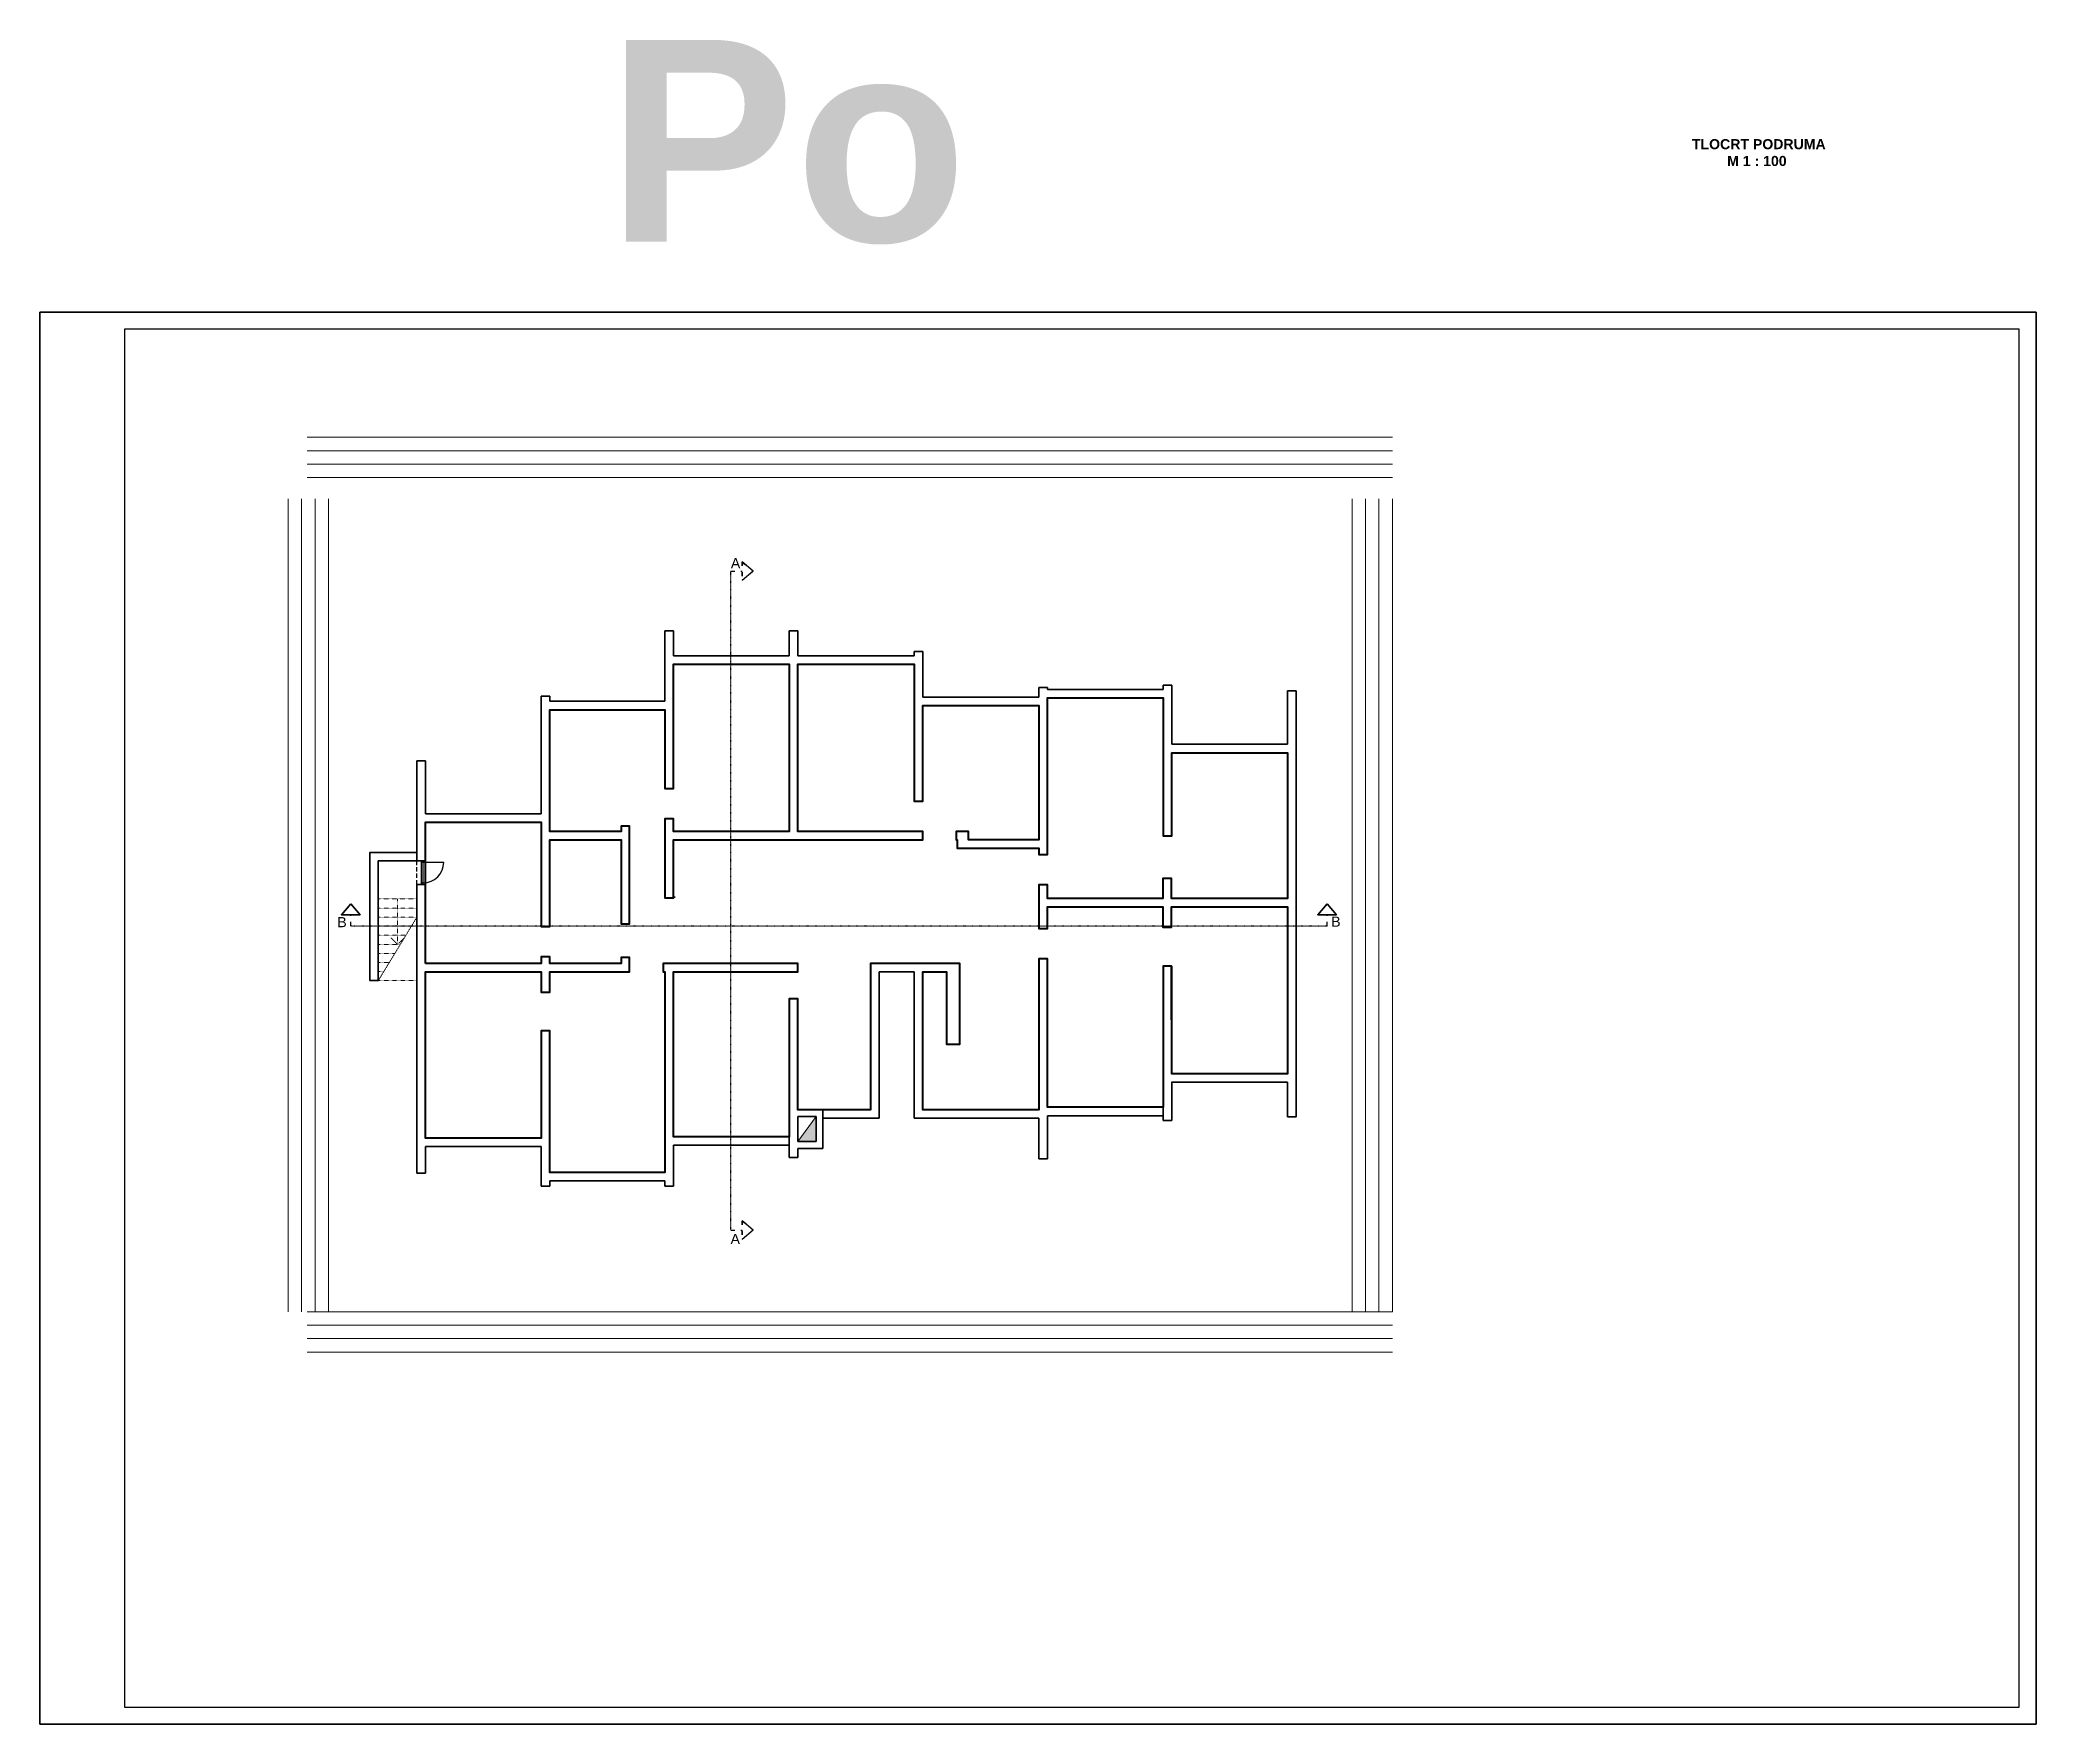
# Model space of a CAD drawing. Header units: millimetres. Extents: x -701 to 470890, y -446843 to -116129.
# Drawn here: x 195897 to 201837, y -225028 to -220018 of the extents above; entities that cross this region are included whole.
import ezdxf

# ---------------------------------------------------------------- set-up
doc = ezdxf.new("R2010")
doc.units = ezdxf.units.MM
for name, pattern in [('ACAD_ISO03W100', [30, 12, -18]), ('HIDDEN', [0.375, 0.25, -0.125]), ('HIDDENX2', [19.05, 12.7, -6.35])]:
    doc.linetypes.add(name, pattern=pattern)
doc.layers.get('0').update_dxf_attribs({"lineweight": 0})
doc.layers.get('Defpoints').update_dxf_attribs({"color": 250, "lineweight": 0})
for name, color, linetype, lineweight in [('05-podgled-tanko', 144, 'HIDDEN', 0), ('07-kote', 70, 'Continuous', 9), ('Kote', 1, 'Continuous', 15), ('TP_01 - 0.35', 1, 'Continuous', 35), ('TP_03 - 0.15', 3, 'Continuous', 15), ('TP_07 - 0.20', 255, 'Continuous', 20)]:
    doc.layers.add(name, color=color, linetype=linetype, lineweight=lineweight)
doc.layers.add('_POVRŠINA', color=4, linetype='Continuous', lineweight=5, plot=False)
doc.layers.add('Kucni_broj', color=2, linetype='Continuous', plot=False)
doc.layers.add('SAST_Linija sastavnice', color=255, linetype='Continuous', plot=False)
for name, color, linetype in [('TP_Hatch', 252, 'Continuous'), ('TP_Hidden', 8, 'HIDDENX2'), ('TP_Otvori', 8, 'Continuous'), ('zidovi', 1, 'Continuous')]:
    doc.layers.add(name, color=color, linetype=linetype)
doc.styles.add('Kota', font='arialbd.ttf')
doc.styles.add('tahoma10', font='tahoma.ttf', dxfattribs={"height": 2})
doc.styles.add('Tekst15', font='arial.ttf', dxfattribs={"height": 15})

msp = doc.modelspace()

# ---------------------------------------------------------------- texts
at = {"insert": (200812.89, -220312.67), "char_height": 30, "attachment_point": 1, "style": 'tahoma10'}
msp.add_mtext_dynamic_manual_height_columns('{\\fArial|b1|i0|c0|p34;TLOCRT \\fArial|b1|i0|c238|p34;PODRUMA\\fArial|b1|i0|c0|p34;\\P        \\fArial|b1|i0|c238|p34; \\fArial|b1|i0|c0|p34;M 1 : 100}', width=728.1474, gutter_width=10, heights=[0], dxfattribs=at)
at = {"layer": '07-kote', "linetype": 'Continuous', "lineweight": 15, "ltscale": 0.5, "insert": (197585.02, -220017.6), "char_height": 600, "attachment_point": 1, "style": 'Kota'}
msp.add_mtext_dynamic_manual_height_columns('Po', width=868.7781, gutter_width=125, heights=[0], dxfattribs=at)
at = {"layer": 'Kote', "char_height": 30, "width": 9972.3862, "attachment_point": 1, "style": 'Tekst15'}
for s, insert in [('\\A1;A', (197953.11, -221559.08)), ('\\A1;B', (196781.99, -222627.09)), ('\\A1;B', (199739.48, -222625.66)), ('\\A1;A', (197952.19, -223569.59))]:
    msp.add_mtext(s, dxfattribs=dict(at, insert=insert))

# ---------------------------------------------------------------- hatches: boundary and pattern name
at = {"layer": 'TP_Hatch'}
h = msp.add_hatch(color=256, dxfattribs=at)
h.dxf.hatch_style = 1
h.paths.add_polyline_path([(198206.9, -223295.01), (198206.9, -223220.01), (198151.9, -223295.01)])

# ---------------------------------------------------------------- linework, layer by layer
at = {"layer": '05-podgled-tanko'}
for p, q in [((196903.79, -222573.2), (197018.9, -222573.2)), ((196903.79, -222600.2), (197018.9, -222600.2)), ((196903.79, -222627.2), (197018.9, -222627.2)), ((196961.34, -222573.2), (196961.34, -222708.39)), ((196903.79, -222654.2), (197002.45, -222654.2)), ((196903.79, -222681.2), (196986.01, -222681.2)), ((196961.34, -222708.39), (196941.72, -222688.77)), ((196961.34, -222708.39), (196980.97, -222688.77)), ((196903.79, -222708.2), (196969.57, -222708.2)), ((196903.79, -222735.2), (196953.12, -222735.2)), ((196961.16, -222708.2), (196961.53, -222708.2)), ((196903.79, -222762.2), (196936.68, -222762.2)), ((196903.79, -222789.2), (196920.23, -222789.2)), ((196903.79, -222816.2), (197018.9, -222816.2))]:
    msp.add_line(p, q, dxfattribs=at).dxf.unprotected_set("ltscale", 0)
msp.add_lwpolyline([(196903.79, -222816.2), (197018.9, -222816.2), (197018.9, -222573.2), (196903.79, -222573.2)], close=True, dxfattribs=at).dxf.unprotected_set("ltscale", 0)
msp.add_lwpolyline([(196903.79, -222816.2), (197018.9, -222627.2)], dxfattribs=at).dxf.unprotected_set("ltscale", 0)
at = {"layer": '_POVRŠINA', "linetype": 'ByBlock', "lineweight": 40, "ltscale": 5}
msp.add_lwpolyline([(197043.9, -222765.01), (197043.9, -222345.01), (197388.9, -222345.01), (197388.9, -222655.01), (197413.9, -222655.01), (197413.9, -222397.01), (197626.9, -222397.01), (197626.9, -222647.01), (197651.9, -222647.01), (197651.9, -222357.01), (197626.9, -222357.01), (197626.9, -222372.01), (197413.9, -222372.01), (197413.9, -222010.01), (197756.9, -222010.01), (197756.9, -222245.01), (197781.9, -222245.01), (197781.9, -221875.01), (198126.9, -221875.01), (198126.9, -222372.01), (197781.9, -222372.01), (197781.9, -222335.01), (197756.9, -222335.01), (197756.9, -222570.01), (197781.9, -222570.01), (197781.9, -222397.01), (198523.9, -222397.01), (198523.9, -222372.01), (198151.9, -222372.01), (198151.9, -221875.01), (198498.9, -221875.01), (198498.9, -222282.01), (198523.9, -222282.01), (198523.9, -221998.01), (198869.9, -221998.01), (198869.9, -222397.01), (198659.9, -222397.01), (198659.9, -222372.01), (198623.9, -222372.01), (198623.9, -222397.01), (198626.9, -222397.01), (198626.9, -222422.01), (198869.9, -222422.01), (198869.9, -222441.01), (198894.9, -222441.01), (198894.9, -221975.01), (199239.9, -221975.01), (199239.9, -222385.01), (199264.9, -222385.01), (199264.9, -222138.01), (199609.9, -222138.01), (199609.9, -222572.01), (199263.9, -222572.01), (199263.9, -222512.01), (199238.9, -222512.01), (199238.9, -222572.01), (198894.9, -222572.01), (198894.9, -222531.01), (198869.9, -222531.01), (198869.9, -222661.01), (198894.9, -222661.01), (198894.9, -222597.01), (199238.9, -222597.01), (199238.9, -222657.01), (199263.9, -222657.01), (199263.9, -222597.01), (199609.9, -222597.01), (199609.9, -223093.01), (199264.9, -223093.01), (199263.9, -222773.01), (199239.9, -222773.01), (199239.9, -223193.01), (198894.9, -223193.01), (198894.9, -222751.01), (198869.9, -222751.01), (198869.9, -223200.01), (198523.9, -223200.01), (198523.9, -222790.01), (198594.9, -222790.01), (198594.9, -223005.01), (198634.9, -223005.01), (198634.9, -222765.01), (198368.9, -222765.01), (198368.9, -223200.01), (198151.9, -223200.01), (198151.9, -222870.01), (198126.9, -222870.01), (198126.9, -223281.01), (197781.9, -223281.01), (197781.9, -222790.01), (198151.9, -222790.01), (198151.9, -222765.01), (197751.9, -222765.01), (197751.9, -222790.01), (197756.9, -222790.01), (197756.9, -223387.01), (197413.9, -223387.01), (197413.9, -222965.01), (197388.9, -222965.01), (197388.9, -223285.01), (197043.9, -223285.01), (197043.9, -222790.01), (197388.9, -222790.01), (197388.9, -222850.01), (197413.9, -222850.01), (197413.9, -222790.01), (197651.9, -222790.01), (197651.9, -222747.01), (197626.9, -222747.01), (197626.9, -222765.01), (197413.9, -222765.01), (197413.9, -222745.01), (197388.9, -222745.01), (197388.9, -222765.01), (197043.9, -222765.01)], dxfattribs=at)
at = {"layer": 'Defpoints', "linetype": 'ByBlock', "ltscale": 5}
for points in [[(196691.85, -221199.54), (199921.51, -221199.54)], [(196691.85, -221239.54), (199921.51, -221239.54)], [(196691.85, -221279.54), (199921.51, -221279.54)], [(196691.85, -221319.54), (199921.51, -221319.54)], [(199652.5, -221319.54), (199921.51, -221319.54)], [(196635.71, -223800.96), (196635.71, -221383.12)], [(196675.71, -223800.96), (196675.71, -221383.12)], [(196715.71, -223800.96), (196715.71, -221383.12)], [(196755.71, -223800.96), (196755.71, -221383.12)], [(199801.51, -223800.96), (199801.51, -221383.12)], [(199841.51, -223800.96), (199841.51, -221383.12)], [(199881.51, -223800.96), (199881.51, -221383.12)], [(199921.51, -223800.96), (199921.51, -221383.12)], [(196691.85, -223800.96), (199921.51, -223800.96)], [(196691.85, -223840.96), (199921.51, -223840.96)], [(196691.85, -223880.96), (199921.51, -223880.96)], [(196691.85, -223920.96), (199921.51, -223920.96)]]:
    msp.add_lwpolyline(points, dxfattribs=at)
at = {"layer": 'Kucni_broj'}
for points in [[(195897.02, -220827.75), (201837.02, -220827.75), (201837.02, -225027.75), (195897.02, -225027.75)], [(195897.02, -225027.75), (201837.02, -225027.75), (201837.02, -220827.75), (195897.02, -220827.75)]]:
    msp.add_lwpolyline(points, close=True, dxfattribs=at)
at = {"layer": 'SAST_Linija sastavnice'}
msp.add_lwpolyline([(196149.02, -224977.75), (201787.02, -224977.75), (201787.02, -220877.75), (196149.02, -220877.75)], close=True, dxfattribs=at)
at = {"layer": 'TP_01 - 0.35'}
for p, q in [((197781.9, -221775.01), (197756.9, -221775.01)), ((197756.9, -221985.01), (197756.9, -221775.01)), ((197781.9, -221850.01), (197781.9, -221775.01)), ((198151.9, -221775.01), (198126.9, -221775.01)), ((198126.9, -221850.01), (198126.9, -221775.01)), ((198151.9, -221850.01), (198151.9, -221775.01)), ((197781.9, -221850.01), (198126.9, -221850.01)), ((198498.9, -221850.01), (198151.9, -221850.01)), ((198523.9, -221837.01), (198498.9, -221837.01)), ((198498.9, -221850.01), (198498.9, -221837.01)), ((198523.9, -221973.01), (198523.9, -221837.01)), ((197781.9, -221875.01), (198126.9, -221875.01)), ((197781.9, -222245.01), (197781.9, -221875.01)), ((198126.9, -222372.01), (198126.9, -221875.01)), ((198151.9, -222372.01), (198151.9, -221875.01)), ((198498.9, -221875.01), (198151.9, -221875.01)), ((198498.9, -222282.01), (198498.9, -221875.01)), ((197388.9, -222320.01), (197388.9, -221970.01)), ((197413.9, -221970.01), (197388.9, -221970.01)), ((197413.9, -221985.01), (197413.9, -221970.01)), ((198869.9, -221973.01), (198523.9, -221973.01)), ((198869.9, -221973.01), (198869.9, -221944.01)), ((198869.9, -221944.01), (198894.9, -221944.01)), ((198894.9, -221950.01), (198894.9, -221944.01)), ((198894.9, -221950.01), (199239.9, -221950.01)), ((198894.9, -222441.01), (198894.9, -221975.01)), ((198894.9, -221975.01), (199239.9, -221975.01)), ((199239.9, -221937.01), (199239.9, -221950.01)), ((199239.9, -221937.01), (199264.9, -221937.01)), ((199239.9, -221975.01), (199239.9, -222385.01)), ((199264.9, -221937.01), (199264.9, -222113.01)), ((199609.9, -221954.01), (199634.9, -221954.01)), ((199609.9, -221954.01), (199609.9, -222113.01)), ((199634.9, -221954.01), (199634.9, -222455.01)), ((197413.9, -221985.01), (197756.9, -221985.01)), ((197413.9, -222372.01), (197413.9, -222010.01)), ((197413.9, -222010.01), (197756.9, -222010.01)), ((197756.9, -222245.01), (197756.9, -222010.01)), ((198869.9, -221998.01), (198523.9, -221998.01)), ((198523.9, -222282.01), (198523.9, -221998.01)), ((198869.9, -222200.01), (198869.9, -221998.01)), ((199264.9, -222113.01), (199274.9, -222113.01)), ((199264.9, -222113.01), (199609.9, -222113.01)), ((199264.9, -222138.01), (199274.9, -222138.01)), ((199264.9, -222138.01), (199609.9, -222138.01)), ((199609.9, -222138.01), (199609.9, -222455.01)), ((197043.9, -222162.01), (197018.9, -222162.01)), ((197043.9, -222320.01), (197043.9, -222162.01)), ((198869.9, -222397.01), (198869.9, -222200.01)), ((197756.9, -222245.01), (197781.9, -222245.01)), ((197043.9, -222320.01), (197388.9, -222320.01)), ((198523.9, -222282.01), (198498.9, -222282.01)), ((197043.9, -222345.01), (197388.9, -222345.01)), ((197388.9, -222397.01), (197388.9, -222345.01)), ((197413.9, -222372.01), (197626.9, -222372.01)), ((197626.9, -222372.01), (197626.9, -222357.01)), ((197651.9, -222357.01), (197626.9, -222357.01)), ((197651.9, -222397.01), (197651.9, -222357.01)), ((197756.9, -222570.01), (197756.9, -222335.01)), ((197756.9, -222335.01), (197781.9, -222335.01)), ((197781.9, -222372.01), (197781.9, -222335.01)), ((197781.9, -222372.01), (198126.9, -222372.01)), ((198523.9, -222372.01), (198151.9, -222372.01)), ((198523.9, -222372.01), (198523.9, -222397.01)), ((198648.9, -222372.01), (198623.9, -222372.01)), ((198623.9, -222372.01), (198623.9, -222397.01)), ((198648.9, -222372.01), (198659.9, -222372.01)), ((198659.9, -222397.01), (198659.9, -222372.01)), ((197388.9, -222655.01), (197388.9, -222397.01)), ((197626.9, -222397.01), (197413.9, -222397.01)), ((197469.9, -222397.01), (197413.9, -222397.01)), ((197413.9, -222655.01), (197413.9, -222397.01)), ((197626.9, -222647.01), (197626.9, -222397.01)), ((197651.9, -222545.01), (197651.9, -222397.01)), ((197781.9, -222397.01), (198523.9, -222397.01)), ((197781.9, -222570.01), (197781.9, -222397.01)), ((198623.9, -222397.01), (198626.9, -222397.01)), ((198626.9, -222397.01), (198626.9, -222422.01)), ((198869.9, -222422.01), (198626.9, -222422.01)), ((198869.9, -222397.01), (198659.9, -222397.01)), ((198869.9, -222422.01), (198869.9, -222441.01)), ((198869.9, -222441.01), (198894.9, -222441.01)), ((199238.9, -222572.01), (199238.9, -222512.01)), ((199238.9, -222512.01), (199263.9, -222512.01)), ((199263.9, -222572.01), (199263.9, -222512.01)), ((199609.9, -222455.01), (199609.9, -222572.01)), ((199634.9, -222455.01), (199634.9, -222773.01)), ((197651.9, -222647.01), (197651.9, -222545.01)), ((197756.9, -222570.01), (197781.9, -222570.01)), ((198869.9, -222531.01), (198869.9, -222661.01)), ((198869.9, -222531.01), (198894.9, -222531.01)), ((198894.9, -222572.01), (198894.9, -222531.01)), ((198894.9, -222572.01), (199238.9, -222572.01)), ((198894.9, -222597.01), (199238.9, -222597.01)), ((198894.9, -222597.01), (198894.9, -222661.01)), ((199238.9, -222597.01), (199238.9, -222657.01)), ((199263.9, -222572.01), (199350.9, -222572.01)), ((199263.9, -222572.01), (199609.9, -222572.01)), ((199263.9, -222597.01), (199354.9, -222597.01)), ((199263.9, -222597.01), (199609.9, -222597.01)), ((199263.9, -222597.01), (199263.9, -222657.01)), ((199609.9, -222597.01), (199609.9, -222773.01)), ((197388.9, -222655.01), (197413.9, -222655.01)), ((197626.9, -222647.01), (197651.9, -222647.01)), ((198869.9, -222661.01), (198894.9, -222661.01)), ((199238.9, -222657.01), (199263.9, -222657.01)), ((197388.9, -222745.01), (197413.9, -222745.01)), ((197388.9, -222765.01), (197388.9, -222745.01)), ((197413.9, -222765.01), (197413.9, -222745.01)), ((197626.9, -222765.01), (197626.9, -222747.01)), ((197626.9, -222747.01), (197651.9, -222747.01)), ((197651.9, -222765.01), (197651.9, -222747.01)), ((197043.9, -222765.01), (197388.9, -222765.01)), ((197043.9, -222965.01), (197043.9, -222790.01)), ((197043.9, -222790.01), (197388.9, -222790.01)), ((197388.9, -222790.01), (197388.9, -222850.01)), ((197413.9, -222765.01), (197626.9, -222765.01)), ((197413.9, -222790.01), (197413.9, -222850.01)), ((197413.9, -222790.01), (197473.9, -222790.01)), ((197466.9, -222790.01), (197651.9, -222790.01)), ((197651.9, -222790.01), (197651.9, -222765.01)), ((197751.9, -222765.01), (198151.9, -222765.01)), ((197751.9, -222790.01), (197751.9, -222765.01)), ((197751.9, -222790.01), (197756.9, -222790.01)), ((197756.9, -222965.01), (197756.9, -222790.01)), ((197781.9, -222790.01), (198126.9, -222790.01)), ((197781.9, -223281.01), (197781.9, -222790.01)), ((198126.9, -222790.01), (198151.9, -222790.01)), ((198151.9, -222790.01), (198151.9, -222765.01)), ((198368.9, -222765.01), (198368.9, -223056.01)), ((198368.9, -222765.01), (198634.9, -222765.01)), ((198393.9, -222790.01), (198393.9, -223200.01)), ((198498.9, -222790.01), (198393.9, -222790.01)), ((198498.9, -222790.01), (198498.9, -223225.01)), ((198523.9, -222790.01), (198523.9, -223200.01)), ((198523.9, -222790.01), (198594.9, -222790.01)), ((198594.9, -222790.01), (198594.9, -223005.01)), ((198634.9, -222765.01), (198634.9, -223005.01)), ((198869.9, -222751.01), (198894.9, -222751.01)), ((198869.9, -222751.01), (198869.9, -223200.01)), ((198894.9, -222751.01), (198894.9, -222783.01)), ((198894.9, -222783.01), (198894.9, -223193.01)), ((199239.9, -222773.01), (199239.9, -223118.01)), ((199239.9, -222773.01), (199263.9, -222773.01)), ((199263.9, -222773.01), (199264.9, -222773.01)), ((199264.9, -222773.01), (199264.9, -222783.01)), ((199264.9, -222783.01), (199264.9, -223093.01)), ((199609.9, -222773.01), (199609.9, -223093.01)), ((199634.9, -222773.01), (199634.9, -223221.01)), ((197413.9, -222850.01), (197388.9, -222850.01)), ((198126.9, -223342.01), (198126.9, -222870.01)), ((198126.9, -222870.01), (198151.9, -222870.01)), ((198151.9, -223200.01), (198151.9, -222870.01)), ((197018.9, -223285.01), (197018.9, -222965.01)), ((197043.9, -223285.01), (197043.9, -222965.01)), ((197388.9, -222965.01), (197413.9, -222965.01)), ((197388.9, -223285.01), (197388.9, -222965.01)), ((197413.9, -223310.01), (197413.9, -222965.01)), ((197756.9, -223387.01), (197756.9, -222975.01)), ((198594.9, -223005.01), (198634.9, -223005.01)), ((198368.9, -223056.01), (198368.9, -223200.01)), ((199264.9, -223093.01), (199280.9, -223093.01)), ((199280.9, -223093.01), (199609.9, -223093.01)), ((199239.9, -223118.01), (199239.9, -223123.01)), ((199239.9, -223123.01), (199239.9, -223218.01)), ((199263.9, -223118.01), (199280.9, -223118.01)), ((199264.9, -223118.01), (199264.9, -223232.01)), ((199280.9, -223118.01), (199609.9, -223118.01)), ((199609.9, -223118.01), (199609.9, -223221.01)), ((198368.9, -223200.01), (198151.9, -223200.01)), ((198151.9, -223295.01), (198151.9, -223220.01)), ((198206.9, -223220.01), (198151.9, -223220.01)), ((198206.9, -223295.01), (198206.9, -223220.01)), ((198226.9, -223315.01), (198226.9, -223200.01)), ((198393.9, -223225.01), (198226.9, -223225.01)), ((198393.9, -223200.01), (198393.9, -223225.01)), ((198498.9, -223225.01), (198523.9, -223225.01)), ((198523.9, -223200.01), (198869.9, -223200.01)), ((198523.9, -223225.01), (198869.9, -223225.01)), ((198869.9, -223225.01), (198869.9, -223346.01)), ((198894.9, -223193.01), (199239.9, -223193.01)), ((198894.9, -223218.01), (199239.9, -223218.01)), ((198894.9, -223218.01), (198894.9, -223346.01)), ((199239.9, -223193.01), (199239.9, -223218.01)), ((199239.9, -223218.01), (199239.9, -223232.01)), ((199609.9, -223221.01), (199634.9, -223221.01)), ((197886.9, -223281.01), (197781.9, -223281.01)), ((197886.9, -223281.01), (198126.9, -223281.01)), ((199264.9, -223232.01), (199239.9, -223232.01)), ((197018.9, -223389.01), (197018.9, -223285.01)), ((197043.9, -223285.01), (197388.9, -223285.01)), ((197043.9, -223389.01), (197043.9, -223310.01)), ((197043.9, -223310.01), (197388.9, -223310.01)), ((197388.9, -223428.01), (197388.9, -223310.01)), ((197413.9, -223387.01), (197413.9, -223310.01)), ((197781.9, -223428.01), (197781.9, -223306.01)), ((197886.9, -223306.01), (197781.9, -223306.01)), ((197886.9, -223306.01), (198126.9, -223306.01)), ((198126.9, -223342.01), (198151.9, -223342.01)), ((198206.9, -223295.01), (198151.9, -223295.01)), ((198151.9, -223342.01), (198151.9, -223315.01)), ((198226.9, -223315.01), (198151.9, -223315.01)), ((197043.9, -223389.01), (197018.9, -223389.01)), ((197413.9, -223387.01), (197756.9, -223387.01)), ((198894.9, -223346.01), (198869.9, -223346.01)), ((197388.9, -223428.01), (197413.9, -223428.01)), ((197413.9, -223412.01), (197756.9, -223412.01)), ((197413.9, -223428.01), (197413.9, -223412.01)), ((197756.9, -223428.01), (197756.9, -223412.01)), ((197756.9, -223428.01), (197781.9, -223428.01))]:
    msp.add_line(p, q, dxfattribs=at)
for points in [[(199264.9, -222138.01), (199264.9, -222385.01), (199239.9, -222385.01), (199239.9, -222050.01)], [(197018.9, -222162.01), (197018.9, -222459.82), (197043.9, -222459.82), (197043.9, -222345.01)], [(197018.9, -222434.82), (196878.79, -222434.82), (196878.79, -222816.2), (196903.79, -222816.2), (196903.79, -222459.82), (197018.9, -222459.82)], [(197018.9, -222965.01), (197018.9, -222529.63), (197043.9, -222529.63), (197043.9, -222765.01)]]:
    msp.add_lwpolyline(points, dxfattribs=at)
at = {"layer": 'TP_03 - 0.15'}
msp.add_line((197785.9, -222566.01), (197785.9, -222570.01), dxfattribs=at)
at = {"layer": 'TP_07 - 0.20'}
msp.add_line((198206.9, -223220.01), (198151.9, -223295.01), dxfattribs=at)
at = {"layer": 'TP_Hidden'}
for p, q in [((197018.9, -222529.63), (197018.9, -222459.63)), ((197043.9, -222529.63), (197043.9, -222459.63))]:
    msp.add_line(p, q, dxfattribs=at)
at = {"layer": 'TP_Otvori'}
for p, q in [((197032.96, -222529.63), (197032.96, -222459.63)), ((197037.34, -222464), (197032.96, -222464)), ((197037.34, -222529.63), (197037.34, -222459.63)), ((197037.34, -222464), (197098.59, -222464)), ((197036.4, -222529.63), (197018.9, -222529.63)), ((197037.34, -222525.25), (197032.96, -222525.25))]:
    msp.add_line(p, q, dxfattribs=at)
msp.add_arc((197037.34, -222464), 61.25, 270, 0, dxfattribs=at)
at = {"layer": 'zidovi', "linetype": 'ACAD_ISO03W100', "ltscale": 0.02}
for p, q in [((197952.7, -223558.23), (197952.7, -221598.23)), ((199727.03, -222653.65), (196821.97, -222653.65))]:
    msp.add_line(p, q, dxfattribs=at)
at = {"layer": 'zidovi', "linetype": 'ACAD_ISO03W100'}
for p, q in [((197952.7, -221598.23), (197986.22, -221598.23)), ((196821.97, -222653.65), (196821.97, -222620.13)), ((199727.03, -222653.65), (199727.03, -222620.13)), ((197952.7, -223558.23), (197986.22, -223558.23))]:
    msp.add_line(p, q, dxfattribs=at)
at = {"layer": 'zidovi'}
for p, q in [((198019.19, -221598.23), (197986.22, -221570.47)), ((198019.19, -221598.23), (197986.22, -221626)), ((198019.19, -223558.23), (197986.22, -223530.46)), ((198019.19, -223558.23), (197986.22, -223585.99))]:
    msp.add_line(p, q, dxfattribs=at)
at = {"layer": 'zidovi', "linetype": 'ACAD_ISO03W100', "lineweight": 35}
for points in [[(198019.19, -221598.23), (197986.22, -221570.47), (197986.22, -221626), (198019.19, -221598.23)], [(198019.19, -223558.23), (197986.22, -223530.46), (197986.22, -223585.99), (198019.19, -223558.23)]]:
    msp.add_lwpolyline(points, dxfattribs=at)
at = {"layer": 'zidovi', "lineweight": 35}
for points in [[(196821.97, -222587.16), (196794.2, -222620.13), (196849.73, -222620.13), (196821.97, -222587.16)], [(199727.03, -222587.16), (199699.27, -222620.13), (199754.8, -222620.13), (199727.03, -222587.16)]]:
    msp.add_lwpolyline(points, dxfattribs=at)

msp.set_redraw_order([(e.dxf.handle, doc.entitydb.next_handle()) for e in msp.query("TEXT MTEXT ATTDEF DIMENSION ARC_DIMENSION")])  # texts and dimensions are drawn at this point

doc.saveas('drawing.dxf')
